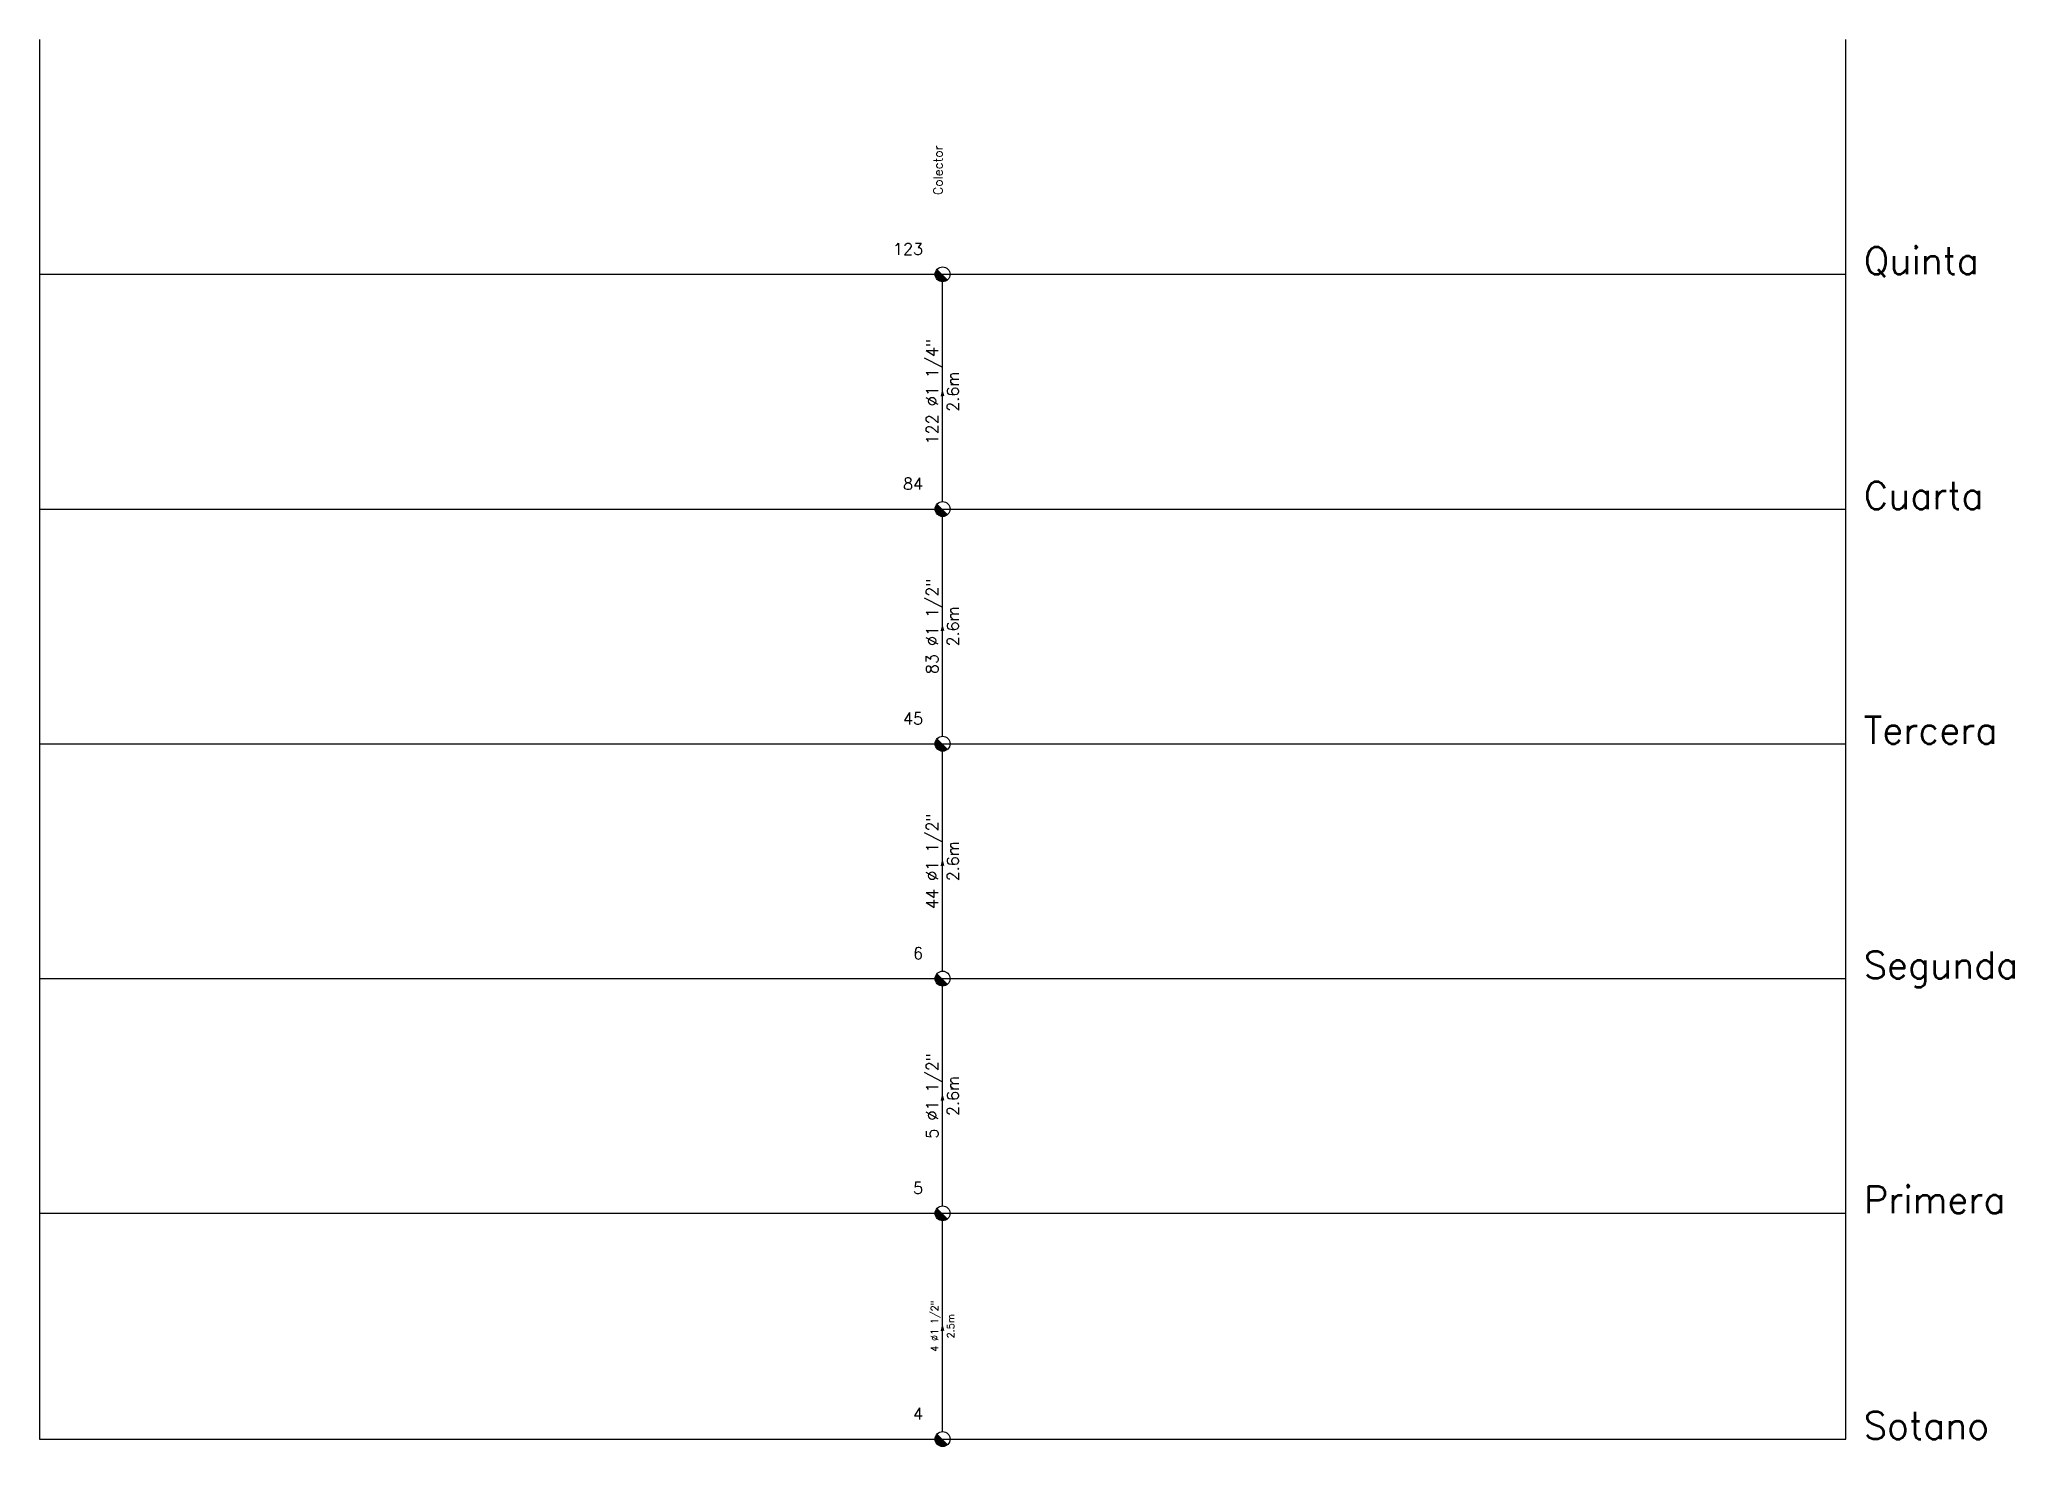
# Model space of a CAD drawing. Header units: metres. Extents: x -51.3 to 24.5, y -64.9 to 26.1.
# Drawn here: x 1.14 to 24.5, y 1.46 to 18.11 of the extents above; entities that cross this region are included whole.
import ezdxf
from ezdxf.enums import TextEntityAlignment as Align

# ---------------------------------------------------------------- set-up
doc = ezdxf.new("R2010")
doc.units = ezdxf.units.M
doc.header["$LTSCALE"] = 12.7
doc.layers.get('0').update_dxf_attribs({"linetype": 'CONTINUOUS'})
for name, color, linetype in [('TEXTO_NUDOS', 7, 'CONTINUOUS'), ('TEXTO_RAMAS', 7, 'CONTINUOUS'), ('UNIFILAR', 7, 'CONTINUOUS')]:
    doc.layers.add(name, color=color, linetype=linetype)
doc.styles.add('ROMANS', font='Romans', dxfattribs={"height": 0.0635})

msp = doc.modelspace()

# ---------------------------------------------------------------- texts
at = {"color": 7, "linetype": 'Continuous', "style": 'ROMANS'}
msp.add_text('Colector', height=0.1069, rotation=90, dxfattribs=at).set_placement((11.824, 16.269))
for s, p in [('Quinta', (22.724, 15.33)), ('Cuarta', (22.724, 12.552)), ('Tercera', (22.724, 9.774)), ('Segunda', (22.724, 6.995)), ('Primera', (22.724, 4.217)), ('Sotano', (22.724, 1.545))]:
    msp.add_text(s, height=0.3206, dxfattribs=at).set_placement(p)
at = {"layer": 'TEXTO_NUDOS', "color": 94, "linetype": 'Continuous', "style": 'ROMANS'}
for s, height, p in [('123', 0.1389, (11.594, 15.56)), ('84', 0.1389, (11.594, 12.782)), ('45', 0.1389, (11.594, 10.003)), ('6', 0.139, (11.594, 7.225)), ('5', 0.139, (11.594, 4.447)), ('4', 0.139, (11.594, 1.775))]:
    msp.add_text(s, height=height, dxfattribs=at).set_placement(p, align=Align.RIGHT)
at = {"layer": 'TEXTO_RAMAS', "color": 94, "linetype": 'Continuous', "style": 'ROMANS'}
for s, height, p in [('122 Ø1 1/4"', 0.13892, (11.77, 13.941)), ('83 Ø1 1/2"', 0.1389, (11.77, 11.163)), ('44 Ø1 1/2"', 0.1389, (11.77, 8.384)), ('5 Ø1 1/2"', 0.1389, (11.77, 5.606)), ('4 Ø1 1/2"', 0.0834, (11.77, 2.881))]:
    msp.add_text(s, height=height, rotation=90, dxfattribs=at).set_placement(p, align=Align.CENTER)
for s, height, p in [('2.6m', 0.1389, (11.877, 13.941)), ('2.6m', 0.1389, (11.877, 11.163)), ('2.6m', 0.1389, (11.877, 8.384)), ('2.6m', 0.1389, (11.877, 5.606)), ('2.5m', 0.0834, (11.877, 2.881))]:
    msp.add_text(s, height=height, rotation=90, dxfattribs=at).set_placement(p, align=Align.TOP_CENTER)

# ---------------------------------------------------------------- blocks, each defined once
blk = doc.blocks.new('CONEXION_PLANTAS_IPCI')
at = {"color": 0, "linetype": 'Continuous'}
blk.add_circle((-0.004736, -0.005671), 1.5, dxfattribs=at)
for points in [[(-1.499779, 0.11617), (-1.504474, -0.033694), (0.363297, -1.459821), (0.216286, -1.489298)], [(-1.480147, 0.264817), (-1.499779, 0.11617), (0.506632, -1.415814), (0.363297, -1.459821)], [(-1.445772, 0.410761), (-1.480147, 0.264817), (0.644856, -1.357718), (0.506632, -1.415814)], [(-1.396999, 0.552544), (-1.445772, 0.410761), (0.77659, -1.286112), (0.644856, -1.357718)], [(-1.334315, 0.688749), (-1.396999, 0.552544), (0.900518, -1.201713), (0.77659, -1.286112)], [(-1.258346, 0.818016), (-1.334315, 0.688749), (1.0154, -1.105363), (0.900518, -1.201713)], [(-1.169852, 0.939054), (-1.258346, 0.818016), (1.047775, -1.074419), (1.0154, -1.105363)], [(-1.069716, 1.050651), (-1.169852, 0.939054), (-0.004736, -0.005671), (1.047775, -1.074419)], [(-1.504474, -0.033694), (-1.494184, -0.183278), (0.216286, -1.489298), (0.067066, -1.503952)], [(-1.494184, -0.183278), (-1.469012, -0.331087), (0.067066, -1.503952), (-0.082871, -1.503635)], [(-1.469012, -0.331087), (-1.429209, -0.475645), (-0.082871, -1.503635), (-0.232027, -1.488351)], [(-1.429209, -0.475645), (-1.375174, -0.615507), (-0.232027, -1.488351), (-0.378913, -1.458252)], [(-1.375174, -0.615507), (-1.307445, -0.749276), (-0.378913, -1.458252), (-0.52206, -1.41364)], [(-1.307445, -0.749276), (-1.226701, -0.875615), (-0.52206, -1.41364), (-0.660037, -1.35496)], [(-1.226701, -0.875615), (-1.133746, -0.993262), (-0.660037, -1.35496), (-0.791468, -1.282798)], [(-1.133746, -0.993262), (-1.029511, -1.101041), (-0.791468, -1.282798), (-0.915037, -1.197876)]]:
    blk.add_solid(points, dxfattribs=at)

# ---------------------------------------------------------------- linework, layer by layer
at = {"color": 7, "linetype": 'Continuous'}
for p, q in [((1.138, 18.109), (1.138, 15.33)), ((22.51, 15.33), (22.51, 18.109)), ((1.138, 15.33), (1.138, 12.552)), ((1.138, 15.33), (22.51, 15.33)), ((22.51, 12.552), (22.51, 15.33)), ((1.138, 12.552), (1.138, 9.774)), ((1.138, 12.552), (22.51, 12.552)), ((22.51, 9.774), (22.51, 12.552)), ((1.138, 9.774), (1.138, 6.995)), ((1.138, 9.774), (22.51, 9.774)), ((22.51, 6.995), (22.51, 9.774)), ((1.138, 6.995), (1.138, 4.217)), ((1.138, 6.995), (22.51, 6.995)), ((22.51, 4.217), (22.51, 6.995)), ((1.138, 4.217), (1.138, 1.545)), ((1.138, 4.217), (22.51, 4.217)), ((22.51, 1.545), (22.51, 4.217)), ((1.138, 1.545), (22.51, 1.545))]:
    msp.add_line(p, q, dxfattribs=at)
at = {"layer": 'UNIFILAR', "color": 94, "linetype": 'Continuous'}
for p, q in [((11.824, 12.64), (11.824, 15.242)), ((11.809, 13.888), (11.824, 13.941)), ((11.839, 13.888), (11.824, 13.941)), ((11.824, 9.862), (11.824, 12.464)), ((11.809, 11.109), (11.824, 11.163)), ((11.839, 11.109), (11.824, 11.163)), ((11.824, 7.083), (11.824, 9.686)), ((11.809, 8.331), (11.824, 8.384)), ((11.839, 8.331), (11.824, 8.384)), ((11.824, 4.305), (11.824, 6.907)), ((11.809, 5.553), (11.824, 5.606)), ((11.839, 5.553), (11.824, 5.606)), ((11.824, 1.634), (11.824, 4.129)), ((11.809, 2.828), (11.824, 2.881)), ((11.839, 2.828), (11.824, 2.881))]:
    msp.add_line(p, q, dxfattribs=at)

# ---------------------------------------------------------------- block references
at = {"layer": 'UNIFILAR', "color": 94, "linetype": 'Continuous', "xscale": 0.0587734627678, "yscale": 0.0587734627678, "zscale": 1.06860841396}
for p in [(11.824, 15.33), (11.824, 12.552), (11.824, 9.774), (11.824, 6.995), (11.824, 4.217), (11.824, 1.545)]:
    msp.add_blockref('CONEXION_PLANTAS_IPCI', p, dxfattribs=at)

msp.set_redraw_order([(e.dxf.handle, doc.entitydb.next_handle()) for e in msp.query("TEXT MTEXT ATTDEF DIMENSION ARC_DIMENSION")])  # texts and dimensions are drawn at this point

doc.saveas('drawing.dxf')
